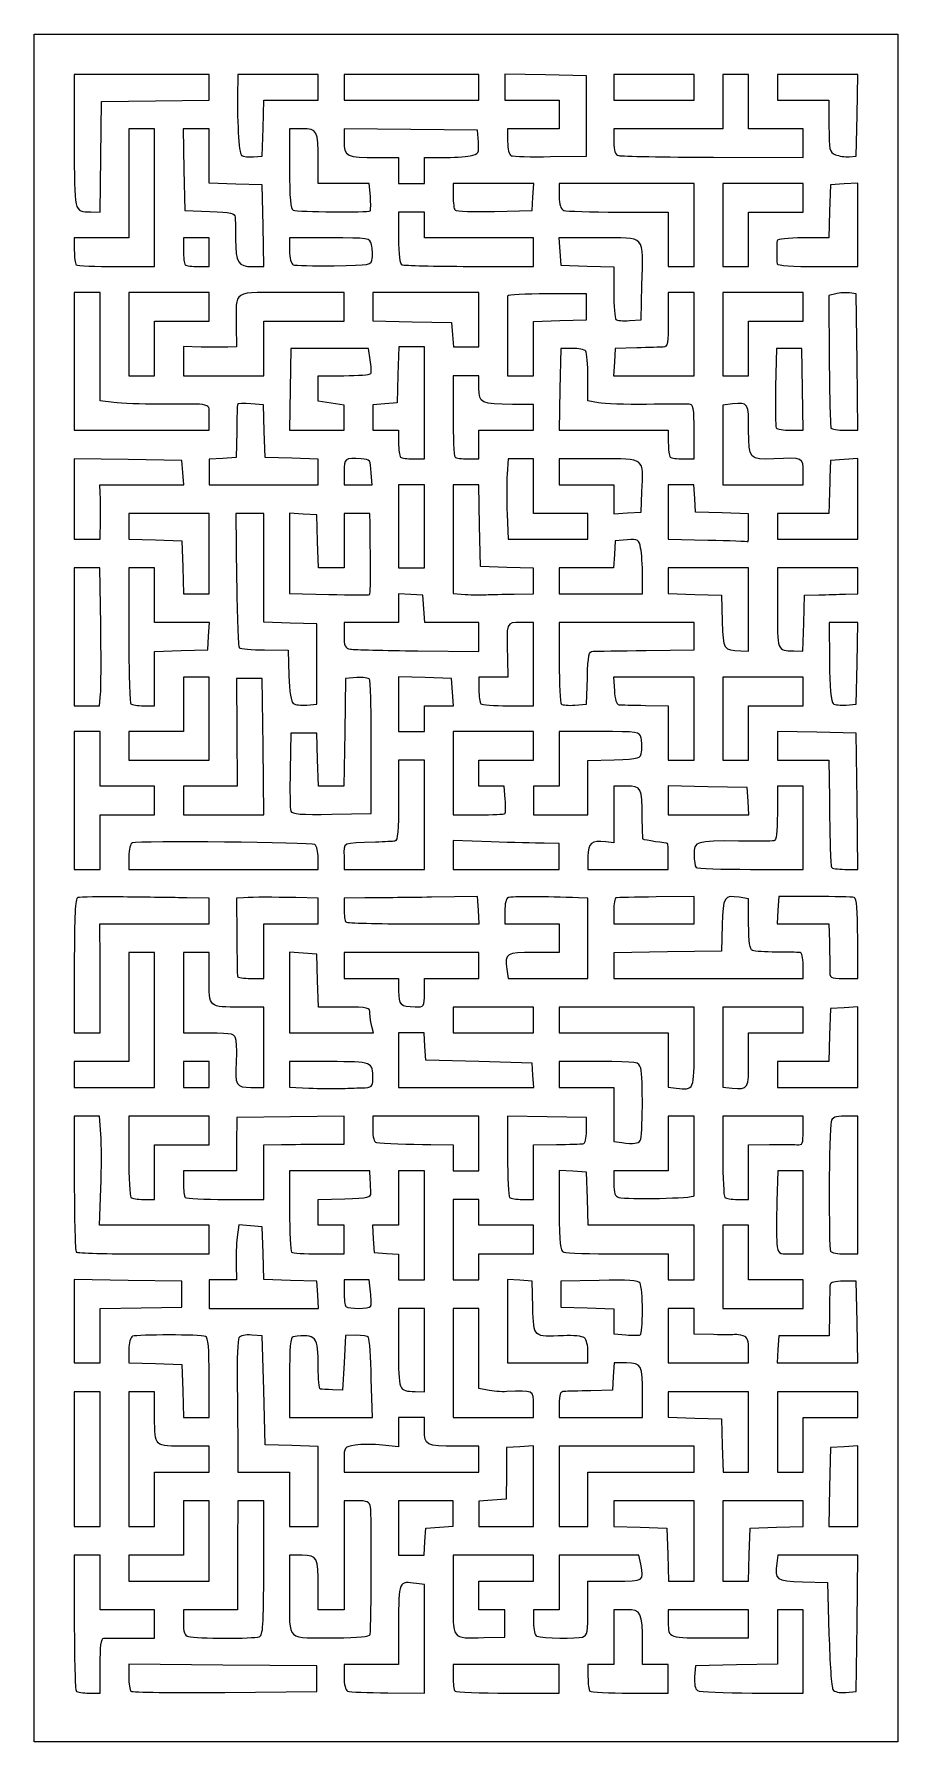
# Model space of a CAD drawing. Extents: x 1 to 81, y 0 to 158.
import ezdxf

# ---------------------------------------------------------------- set-up
doc = ezdxf.new("R2010")
doc.units = 0
doc.layers.get('0').update_dxf_attribs({"linetype": 'CONTINUOUS'})

msp = doc.modelspace()

# ---------------------------------------------------------------- linework, layer by layer
at = {"color": 7}
for points in [[(1.264619, 78.969156), (1.264619, 157.682698), (41.083735, 157.682698), (80.902852, 157.682698), (80.902323, 78.969156), (80.901794, 0.255614), (41.08309, 0.255614), (1.264619, 0.255614)], [(42.275035, 152.787906), (42.275035, 153.978531), (36.057327, 153.978531), (29.839618, 153.978531), (29.839618, 152.787906), (29.839618, 151.597281), (36.057327, 151.597281), (42.275035, 151.597281)], [(62.118785, 152.787906), (62.118785, 153.978531), (58.414618, 153.978531), (54.710452, 153.978531), (54.710452, 152.787906), (54.710452, 151.597281), (58.414618, 151.597281), (62.118785, 151.597281)], [(67.145868, 138.764989), (67.145868, 141.278531), (69.65941, 141.278531), (72.172952, 141.278531), (72.172952, 142.601448), (72.172952, 143.924364), (68.468785, 143.924364), (64.764618, 143.924364), (64.764618, 140.087906), (64.764618, 136.251448), (65.955243, 136.251448), (67.145868, 136.251448)], [(32.246308, 141.392165)], [(32.441235, 137.005963)], [(12.377119, 128.710822), (12.377119, 131.224364), (14.89066, 131.224364), (17.404202, 131.224364), (17.404202, 132.547281), (17.404202, 133.870198), (13.700035, 133.870198), (9.995869, 133.870198), (9.995869, 130.033739), (9.995869, 126.197281), (11.186494, 126.197281), (12.377119, 126.197281)], [(42.275035, 131.356656), (42.275035, 133.870198), (37.380243, 133.870198), (32.485452, 133.870198), (32.485452, 132.554748), (32.485452, 131.239297), (36.123473, 131.165685), (39.761493, 131.092072), (39.842853, 129.967593), (39.924212, 128.843114), (41.099624, 128.843114), (42.275035, 128.843114)], [(67.145868, 128.710822), (67.145868, 131.224364), (69.65941, 131.224364), (72.172952, 131.224364), (72.172952, 132.547281), (72.172952, 133.870198), (68.468785, 133.870198), (64.764618, 133.870198), (64.764618, 130.033739), (64.764618, 126.197281), (65.955243, 126.197281), (67.145868, 126.197281)], [(37.247952, 112.306656), (37.247952, 116.143114), (36.057327, 116.143114), (34.866702, 116.143114), (34.866702, 112.306656), (34.866702, 108.470197), (36.057327, 108.470197), (37.247952, 108.470197)], [(17.404202, 109.793114), (17.404202, 113.497281), (13.700035, 113.497281), (9.995869, 113.497281), (9.995869, 112.316585), (9.995869, 111.135888), (12.443264, 111.059815), (14.89066, 110.983739), (14.966736, 108.536343), (15.042809, 106.088947), (16.223507, 106.088947), (17.404202, 106.088947)], [(67.145868, 112.164434)], [(32.278825, 108.798789)], [(45.516181, 106.06859)], [(17.404202, 94.579572), (17.404202, 98.416031), (16.213577, 98.416031), (15.022952, 98.416031), (15.022952, 95.902489), (15.022952, 93.388947), (12.50941, 93.388947), (9.995869, 93.388947), (9.995869, 92.066031), (9.995869, 90.743114), (13.700035, 90.743114), (17.404202, 90.743114)], [(22.369928, 91.999885), (22.298994, 98.283739), (21.108369, 98.283739), (19.917744, 98.283739), (19.946329, 93.322801), (19.974917, 88.361864), (17.498933, 88.361864), (15.022952, 88.361864), (15.022952, 87.038947), (15.022952, 85.716031), (18.731908, 85.716031), (22.440863, 85.716031)], [(37.247952, 94.579572), (37.247952, 95.770197), (38.585365, 95.770197), (39.922778, 95.770197), (39.842136, 97.026968), (39.761493, 98.283739), (37.314098, 98.359815), (34.866702, 98.435888), (34.866702, 95.912419), (34.866702, 93.388947), (36.057327, 93.388947), (37.247952, 93.388947)], [(67.145868, 93.256656), (67.145868, 95.770197), (69.65941, 95.770197), (72.172952, 95.770197), (72.172952, 97.093114), (72.172952, 98.416031), (68.468785, 98.416031), (64.764618, 98.416031), (64.764618, 94.579572), (64.764618, 90.743114), (65.955243, 90.743114), (67.145868, 90.743114)], [(7.350035, 83.202489), (7.350035, 85.716031), (9.863577, 85.716031), (12.377119, 85.716031), (12.377119, 87.038947), (12.377119, 88.361864), (9.863577, 88.361864), (7.350035, 88.361864), (7.350035, 90.875406), (7.350035, 93.388947), (6.15941, 93.388947), (4.968785, 93.388947), (4.968785, 87.038947), (4.968785, 80.688947), (6.15941, 80.688947), (7.350035, 80.688947)], [(67.094219, 86.972801), (67.013577, 88.229572), (63.375556, 88.303185), (59.737535, 88.376797), (59.737535, 87.046414), (59.737535, 85.716031), (63.456198, 85.716031), (67.174861, 85.716031)], [(44.681725, 85.829664)], [(12.377119, 66.798322), (12.377119, 73.016031), (11.186494, 73.016031), (9.995869, 73.016031), (9.995869, 67.988947), (9.995869, 62.961864), (7.482327, 62.961864), (4.968785, 62.961864), (4.968785, 61.771239), (4.968785, 60.580614), (8.672952, 60.580614), (12.377119, 60.580614)], [(37.247952, 69.311864)], [(47.302118, 66.798322), (47.302118, 67.988947), (43.597952, 67.988947), (39.893785, 67.988947), (39.893785, 66.798322), (39.893785, 65.607697), (43.597952, 65.607697), (47.302118, 65.607697)], [(77.200035, 64.299277), (77.200035, 68.01794), (75.943264, 67.937298), (74.686493, 67.856656), (74.610418, 65.40926), (74.534345, 62.961864), (72.163022, 62.961864), (69.791702, 62.961864), (69.791702, 61.771239), (69.791702, 60.580614), (73.495868, 60.580614), (77.200035, 60.580614)], [(47.251186, 61.705093), (47.169827, 62.829572), (42.275035, 62.961864), (37.380243, 63.094156), (37.299601, 64.350926), (37.218959, 65.607697), (36.04283, 65.607697), (34.866702, 65.607697), (34.866702, 63.094156), (34.866702, 60.580614), (41.099624, 60.580614), (47.332545, 60.580614)], [(62.118785, 64.315639)], [(67.145868, 63.122463)], [(17.404202, 61.771239), (17.404202, 62.961864), (16.213577, 62.961864), (15.022952, 62.961864), (15.022952, 61.771239), (15.022952, 60.580614), (16.213577, 60.580614), (17.404202, 60.580614)], [(31.493264, 60.548298)], [(57.153797, 55.685822)], [(37.247952, 47.880614), (37.247952, 52.907697), (36.057327, 52.907697), (34.866702, 52.907697), (34.866702, 50.394156), (34.866702, 47.880614), (33.66158, 47.880614), (32.456459, 47.880614), (32.537101, 46.623843), (32.617743, 45.367072), (33.742223, 45.285713), (34.866702, 45.204354), (34.866702, 44.028942), (34.866702, 42.853531), (36.057327, 42.853531), (37.247952, 42.853531)], [(62.119716, 50.592593)], [(42.275035, 44.044156), (42.275035, 45.234781), (44.788577, 45.234781), (47.302118, 45.234781), (47.302118, 46.557697), (47.302118, 47.880614), (44.788577, 47.880614), (42.275035, 47.880614), (42.275035, 49.071239), (42.275035, 50.261864), (41.08441, 50.261864), (39.893785, 50.261864), (39.893785, 46.557697), (39.893785, 42.853531), (41.08441, 42.853531), (42.275035, 42.853531)], [(72.172952, 41.530614), (72.172952, 42.853531), (69.65941, 42.853531), (67.145868, 42.853531), (67.145868, 45.367072), (67.145868, 47.880614), (65.955243, 47.880614), (64.764618, 47.880614), (64.764618, 44.044156), (64.764618, 40.207697), (68.468785, 40.207697), (72.172952, 40.207697)], [(7.350035, 37.68689), (7.350035, 40.193169), (11.120348, 40.266578), (14.89066, 40.339989), (14.89066, 41.530614), (14.89066, 42.721239), (9.929723, 42.793224), (4.968785, 42.865207), (4.968785, 39.022912), (4.968785, 35.180614), (6.15941, 35.180614), (7.350035, 35.180614)], [(32.296343, 40.406127)], [(7.350035, 26.317072), (7.350035, 32.534781), (6.15941, 32.534781), (4.968785, 32.534781), (4.968785, 26.317072), (4.968785, 20.099364), (6.15941, 20.099364), (7.350035, 20.099364)], [(67.145868, 28.830614), (67.145868, 32.534781), (63.441702, 32.534781), (59.737535, 32.534781), (59.737535, 31.354085), (59.737535, 30.173388), (62.184931, 30.097315), (64.632327, 30.021239), (64.708402, 27.573843), (64.784475, 25.126447), (65.965173, 25.126447), (67.145868, 25.126447)], [(72.172952, 27.639989), (72.172952, 30.153531), (74.686493, 30.153531), (77.200035, 30.153531), (77.200035, 31.344156), (77.200035, 32.534781), (73.495868, 32.534781), (69.791702, 32.534781), (69.791702, 28.830614), (69.791702, 25.126447), (70.982327, 25.126447), (72.172952, 25.126447)], [(47.302118, 23.818022), (47.302118, 27.536685), (46.062519, 27.456043), (44.822922, 27.3754), (44.805751, 24.99415), (44.788579, 22.6129), (43.531809, 22.532258), (42.275038, 22.451616), (42.275038, 21.275487), (42.275038, 20.099359), (44.788579, 20.099359), (47.302121, 20.099359), (47.302121, 23.818022)], [(52.329202, 22.6129), (52.329202, 25.126442), (57.223993, 25.126442), (62.118785, 25.126442), (62.118785, 26.317067), (62.118785, 27.507692), (55.901077, 27.507692), (49.683368, 27.507692), (49.683368, 23.803525), (49.683368, 20.099359), (51.006285, 20.099359), (52.329202, 20.099359)], [(77.200035, 23.818022), (77.200035, 27.536685), (75.943264, 27.456043), (74.686493, 27.3754), (74.612881, 23.73738), (74.539269, 20.099359), (75.869652, 20.099359), (77.200035, 20.099359)], [(17.404202, 18.776447), (17.404202, 22.480614), (16.213577, 22.480614), (15.022952, 22.480614), (15.022952, 19.967072), (15.022952, 17.453531), (12.50941, 17.453531), (9.995869, 17.453531), (9.995869, 16.262906), (9.995869, 15.072281), (13.700035, 15.072281), (17.404202, 15.072281)], [(37.299601, 18.710301), (37.380243, 19.967072), (38.637014, 20.047715), (39.893785, 20.128357), (39.893785, 21.304485), (39.893785, 22.480614), (37.380243, 22.480614), (34.866702, 22.480614), (34.866702, 19.967072), (34.866702, 17.453531), (36.04283, 17.453531), (37.218959, 17.453531)], [(62.118785, 18.776447), (62.118785, 22.480614), (58.414618, 22.480614), (54.710452, 22.480614), (54.710452, 21.299919), (54.710452, 20.119221), (57.157848, 20.043148), (59.605243, 19.967072), (59.681319, 17.519676), (59.757392, 15.072281), (60.93809, 15.072281), (62.118785, 15.072281)], [(67.202084, 17.519676), (67.27816, 19.967072), (69.725556, 20.043148), (72.172952, 20.119221), (72.172952, 21.299919), (72.172952, 22.480614), (68.468785, 22.480614), (64.764618, 22.480614), (64.764618, 18.776447), (64.764618, 15.072281), (65.945314, 15.072281), (67.126011, 15.072281)], [(22.01277, 9.941224)], [(32.248798, 10.153904)], [(51.824729, 9.920743)]]:
    msp.add_lwpolyline(points, close=True, dxfattribs=at)
for points in [[(7.410469, 146.37176), (7.482327, 151.464989), (12.443264, 151.536973), (17.404202, 151.608957), (17.404202, 152.793744), (17.404202, 153.978531), (11.186494, 153.978531), (4.968785, 153.978531), (4.968785, 147.782871)], [(22.37472, 149.017594), (22.450446, 151.597281), (24.954408, 151.597281), (27.458368, 151.597281), (27.458368, 152.787906), (27.458368, 153.978531), (23.754202, 153.978531), (20.050035, 153.978531), (20.034584, 153.250927)], [(52.19691, 150.142073), (52.19691, 153.846239), (48.426598, 153.91965), (44.656285, 153.99306), (44.656285, 152.795171), (44.656285, 151.597281), (47.169827, 151.597281), (49.683368, 151.597281), (49.683368, 150.274364), (49.683368, 148.951448), (47.302118, 148.951448), (44.920868, 148.951448), (44.920868, 147.782871)], [(72.172952, 147.628531), (72.172952, 148.951448), (69.65941, 148.951448), (67.145868, 148.951448), (67.145868, 151.464989), (67.145868, 153.978531), (65.955243, 153.978531), (64.764618, 153.978531), (64.764618, 151.464989), (64.764618, 148.951448), (59.737535, 148.951448), (54.710452, 148.951448), (54.710452, 147.780223)], [(77.141155, 150.208219), (77.214563, 153.978531), (73.503134, 153.978531), (69.791702, 153.978531), (69.791702, 152.787906), (69.791702, 151.597281), (72.172952, 151.597281), (74.554202, 151.597281), (74.554202, 149.207505)], [(48.889618, 146.388749), (52.19691, 146.437906), (52.19691, 150.142073)], [(76.406285, 146.382686), (77.067743, 146.437906), (77.141155, 150.208219)], [(12.377119, 142.601448), (12.377119, 148.951448), (11.186494, 148.951448), (9.995869, 148.951448), (9.995869, 143.924364), (9.995869, 138.897281), (7.482327, 138.897281), (4.968785, 138.897281), (4.968785, 137.750754)], [(22.372405, 140.02176), (22.298994, 143.792073), (19.851598, 143.868147), (17.404202, 143.944222), (17.404202, 146.447835), (17.404202, 148.951448), (16.206312, 148.951448), (15.008424, 148.951448), (15.081832, 145.181135), (15.155244, 141.410823), (17.470348, 141.334376)], [(21.505252, 146.368977), (22.298994, 146.437906), (22.37472, 149.017594)], [(25.974853, 148.951448), (24.812535, 148.951448), (24.812535, 145.26933)], [(42.222354, 147.730443), (42.142743, 148.819156), (35.991181, 148.890178), (29.839618, 148.961201), (29.839618, 147.796558)], [(63.904723, 146.336306), (72.172952, 146.305614), (72.172952, 147.628531)], [(6.484427, 141.299419), (7.338608, 141.27853), (7.410469, 146.37176)], [(32.263771, 142.715081), (32.167584, 143.924364), (29.812977, 143.924364), (27.458368, 143.924364), (27.458368, 146.019392)], [(32.948473, 146.309227), (34.866702, 146.305616), (34.866702, 145.114991), (34.866702, 143.924366), (36.057327, 143.924366), (37.247952, 143.924366), (37.247952, 145.114989)], [(37.247952, 145.114989), (37.247952, 146.305614), (38.93467, 146.305614)], [(47.250469, 142.667594), (47.331111, 143.924364), (43.612448, 143.924364), (39.893785, 143.924364), (39.893785, 142.777837)], [(62.118785, 140.087906), (62.118785, 143.924364), (55.901077, 143.924364), (49.683368, 143.924364), (49.683368, 142.762047)], [(77.200035, 140.102403), (77.200035, 143.953358), (75.943264, 143.872715), (74.686493, 143.792073), (74.610418, 141.344677), (74.534345, 138.897281), (72.163022, 138.897281)], [(8.849342, 136.251448), (12.377119, 136.251448), (12.377119, 142.601448)], [(43.715517, 141.337355), (47.169827, 141.410823), (47.250469, 142.667594)], [(47.302118, 137.574364), (47.302118, 138.897281), (42.275035, 138.897281), (37.247952, 138.897281), (37.247952, 140.087906), (37.247952, 141.278531), (36.057327, 141.278531), (34.866702, 141.278531), (34.866702, 138.919329)], [(55.128967, 141.278531), (59.737535, 141.278531), (59.737535, 138.764989), (59.737535, 136.251448), (60.92816, 136.251448), (62.118785, 136.251448), (62.118785, 140.087906)], [(17.404202, 137.574364), (17.404202, 138.897281), (16.213577, 138.897281), (15.022952, 138.897281), (15.022952, 137.750754)], [(21.389525, 136.251448), (22.445814, 136.251448), (22.372405, 140.02176)], [(28.511661, 138.897281), (24.812535, 138.897281), (24.812535, 137.728704)], [(53.367998, 138.897281), (49.654375, 138.897281), (49.735018, 137.64051), (49.81566, 136.383739), (52.263056, 136.307664), (54.710452, 136.231591), (54.710452, 133.904366)], [(73.495868, 136.251448), (77.200035, 136.251448), (77.200035, 140.102403)], [(16.389967, 136.251448), (17.404202, 136.251448), (17.404202, 137.574364)], [(41.415139, 136.272337), (47.302118, 136.251448), (47.302118, 137.574364)], [(8.606806, 123.712642), (7.350035, 123.865688), (7.350035, 128.867942), (7.350035, 133.870198), (6.15941, 133.870198), (4.968785, 133.870198), (4.968785, 127.520197), (4.968785, 121.170197), (11.186494, 121.170197), (17.404202, 121.170197), (17.404202, 122.360822)], [(22.431285, 128.710822), (22.431285, 131.224364), (26.135452, 131.224364), (29.839618, 131.224364), (29.839618, 132.547281), (29.839618, 133.870198), (24.975672, 133.870198)], [(56.156061, 131.278061), (57.223993, 131.356656), (57.300617, 134.531656)], [(62.118785, 130.033739), (62.118785, 133.870198), (60.92816, 133.870198), (59.737535, 133.870198), (59.737535, 131.356656)], [(77.138678, 127.454051), (77.067743, 133.737906), (76.44552, 133.825981)], [(47.302118, 128.7009), (47.302118, 131.204515), (49.749514, 131.280588), (52.19691, 131.356664), (52.19691, 132.547289), (52.19691, 133.737914), (48.558889, 133.737914)], [(75.175928, 133.751575), (74.528558, 133.589097), (74.577879, 127.578085)], [(19.906446, 130.76134), (19.917744, 128.843109), (19.123994, 128.82226)], [(44.920868, 129.769164), (44.920868, 126.197289), (46.111493, 126.197289), (47.302118, 126.197289), (47.302118, 128.7009)], [(56.827118, 128.762958), (54.842743, 128.710822), (54.762101, 127.454051), (54.681459, 126.197281), (58.400122, 126.197281), (62.118785, 126.197281), (62.118785, 130.033739)], [(16.676598, 128.840489), (15.022952, 128.879566), (15.022952, 127.538416), (15.022952, 126.197265), (18.727119, 126.197265), (22.431285, 126.197265), (22.431285, 128.710806), (22.431285, 128.710822)], [(32.254029, 127.652489), (32.079599, 128.710822), (28.512214, 128.710822), (24.944827, 128.710822), (24.871416, 124.94051), (24.798007, 121.170197), (27.318811, 121.170197), (29.839618, 121.170197), (29.839618, 122.330782)], [(37.247952, 123.683739), (37.247952, 128.843114), (36.066907, 128.843114), (34.885863, 128.843114), (34.810136, 126.263426), (34.73441, 123.683739), (33.609931, 123.60238), (32.485452, 123.52102), (32.485452, 122.345609), (32.485452, 121.170197), (33.676077, 121.170197), (34.866702, 121.170197), (34.866702, 120.02367)], [(50.873996, 128.716818), (49.815663, 128.710812), (49.742251, 124.940499), (49.668843, 121.170187), (54.703189, 121.170187), (59.737538, 121.170187), (59.737538, 120.02366)], [(72.114071, 124.94051), (72.04066, 128.710822), (70.872011, 128.710822), (69.703365, 128.710822), (69.629843, 125.156203)], [(29.839618, 122.330782), (29.839618, 123.491363), (28.648993, 123.669909), (27.458368, 123.848455), (27.458368, 125.022867), (27.458368, 126.197281), (29.824003, 126.197281)], [(42.275035, 125.037514), (42.275035, 126.197281), (41.08441, 126.197281), (39.893785, 126.197281), (39.893785, 122.537212)], [(53.290235, 123.69464), (52.329202, 123.874922), (52.325154, 126.028289)], [(76.029815, 121.170197), (77.209613, 121.170197), (77.138678, 127.454051)], [(71.005205, 121.170197), (72.18748, 121.170197), (72.114071, 124.94051)], [(27.458368, 117.323809), (27.458368, 118.504507), (25.010973, 118.58058), (22.563577, 118.656656), (22.487845, 121.078173), (22.412114, 123.49969), (21.231074, 123.593619)], [(36.233716, 118.524364), (37.247952, 118.524364), (37.247952, 123.683739)], [(42.275035, 119.847281), (42.275035, 121.170197), (44.788577, 121.170197), (47.302118, 121.170197), (47.302118, 122.360822), (47.302118, 123.551447), (45.383889, 123.555072)], [(65.661738, 123.598286), (64.764618, 123.493554), (64.764618, 119.818333), (64.764618, 116.143114), (68.468785, 116.143114), (72.172952, 116.143114), (72.172952, 117.333739)], [(19.940313, 121.037906), (19.900519, 118.656656), (18.652361, 118.576013), (17.404202, 118.495371), (17.404202, 117.319242), (17.404202, 116.143114), (22.431285, 116.143114), (27.458368, 116.143114), (27.458368, 117.323809)], [(41.2608, 118.524364), (42.275035, 118.524364), (42.275035, 119.847281)], [(61.104552, 118.524353), (62.118788, 118.524353), (62.118788, 121.037895), (62.118785, 121.037906)], [(7.358121, 115.41551), (7.310152, 116.143114), (11.181766, 116.143114), (15.053376, 116.143114), (14.97202, 117.267593), (14.89066, 118.392072), (9.929723, 118.464057), (4.968785, 118.53604), (4.968785, 114.826037), (4.968785, 111.116031), (6.15941, 111.116031), (7.350035, 111.116031), (7.378071, 112.901968)], [(52.329202, 112.306656), (52.329202, 113.497281), (49.81566, 113.497281), (47.302118, 113.497281), (47.302118, 116.010822), (47.302118, 118.524364), (46.135981, 118.524364), (44.969843, 118.524364), (44.87921, 117.130833)], [(53.382495, 118.524364), (49.683368, 118.524364), (49.683368, 117.333739), (49.683368, 116.143114), (52.19691, 116.143114), (54.710452, 116.143114), (54.710452, 114.805701), (54.710452, 113.468288), (55.967223, 113.54893), (57.223993, 113.629572), (57.303609, 115.476121)], [(77.200035, 114.834694), (77.200035, 118.553357), (75.943264, 118.472715), (74.686493, 118.392072), (74.637815, 116.804572)], [(29.839618, 117.333739), (29.839618, 116.143114), (31.129727, 116.143114), (32.419835, 116.143114), (32.346836, 117.219061)], [(45.516181, 106.068582), (47.302118, 106.088955), (47.302118, 107.26965), (47.302118, 108.450348), (44.854723, 108.526421), (42.407327, 108.602497), (42.333915, 112.372809), (42.260507, 116.143122), (41.077145, 116.143122), (39.893785, 116.143122), (39.893785, 111.131252), (39.893785, 106.119382), (41.018264, 106.038023)], [(67.145868, 112.164434), (67.145868, 113.477424), (64.698473, 113.553497), (62.251077, 113.629572), (62.170434, 114.886343), (62.089792, 116.143114), (60.913664, 116.143114), (59.737535, 116.143114), (59.737535, 113.637039), (59.737535, 111.130964), (63.375556, 111.049242)], [(27.326077, 99.606656), (27.326077, 103.310822), (24.878681, 103.386898), (22.431285, 103.462971), (22.431285, 108.480127), (22.431285, 113.497281), (21.150104, 113.497281), (19.86892, 113.497281), (19.933103, 107.394142)], [(32.236868, 112.505093), (32.22086, 113.497281), (31.030235, 113.497281), (29.83961, 113.497281), (29.83961, 110.983739), (29.83961, 108.470197), (28.658915, 108.470197), (27.478217, 108.470197), (27.402144, 110.917593), (27.326069, 113.364989), (26.069298, 113.445631), (24.812527, 113.526274), (24.812527, 109.815077), (24.812527, 106.10388), (28.450548, 106.030268)], [(44.874156, 113.426666), (44.959744, 111.116031), (48.644469, 111.116031), (52.329196, 111.116031), (52.329196, 112.306656), (52.329202, 112.306656)], [(74.571669, 114.357176), (74.554207, 113.497281), (72.172957, 113.497281), (69.791707, 113.497281), (69.791707, 112.306656), (69.791707, 111.116031), (73.495874, 111.116031), (77.20004, 111.116031), (77.200035, 114.834694)], [(55.931456, 111.063349), (54.842743, 110.983739), (54.762101, 109.726968), (54.681459, 108.470197), (52.182414, 108.470197), (49.683368, 108.470197), (49.683368, 107.279572), (49.683368, 106.088947), (53.519827, 106.088947), (57.356285, 106.088947), (57.356285, 107.775666)], [(7.405336, 103.244676), (7.328358, 108.470197), (6.14857, 108.470197), (4.968785, 108.470197), (4.968785, 102.120197), (4.968785, 95.770197), (6.132769, 95.770197), (7.296751, 95.770197), (7.38954, 96.894676)], [(12.377119, 98.273809), (12.377119, 100.777424), (14.824514, 100.853497), (17.27191, 100.929572), (17.352553, 102.186343), (17.433195, 103.443114), (14.905157, 103.443114), (12.377119, 103.443114), (12.377119, 105.956656), (12.377119, 108.470197), (11.186494, 108.470197), (9.995869, 108.470197), (9.995869, 102.296587)], [(67.145868, 104.633739), (67.145868, 108.470197), (63.441702, 108.470197), (59.737535, 108.470197), (59.737535, 107.289502), (59.737535, 106.108804), (62.184931, 106.032731), (64.632327, 105.956656), (64.70817, 103.526794)], [(76.075556, 106.05956), (77.200035, 106.088947), (77.200035, 107.279572), (77.200035, 108.470197), (73.495868, 108.470197), (69.791702, 108.470197), (69.791702, 104.788078)], [(42.275035, 102.113437), (42.275035, 103.443114), (39.77599, 103.443114), (37.276945, 103.443114), (37.196302, 104.699885), (37.11566, 105.956656), (35.991181, 106.019801), (34.866702, 106.082947), (34.866702, 104.76303), (34.866702, 103.443114), (32.35316, 103.443114), (29.839618, 103.443114), (29.839618, 102.270891)], [(72.229517, 103.376968), (72.305243, 105.956656), (73.62816, 105.993414)], [(66.418264, 100.827972), (67.145868, 100.797281), (67.145868, 104.633739)], [(47.302118, 99.606656), (47.302118, 103.443114), (46.111493, 103.443114)], [(57.687014, 100.865294), (62.118785, 100.923), (62.118785, 102.183057), (62.118785, 103.443114), (55.901077, 103.443114), (49.683368, 103.443114), (49.683368, 99.783045)], [(71.303475, 100.818169), (72.153791, 100.797294), (72.229517, 103.376981), (72.229517, 103.376968)], [(77.141155, 99.672801), (77.214563, 103.443114), (75.889099, 103.443114), (74.563634, 103.443114), (74.601888, 99.805093)], [(22.519497, 100.912684), (24.680244, 100.895804), (24.757528, 98.540173)], [(36.652639, 100.835201), (42.275035, 100.783758), (42.275035, 102.113437)], [(26.400035, 95.833446), (27.326077, 95.9025), (27.326077, 99.606666), (27.326077, 99.606656)], [(44.904075, 100.069676), (44.945475, 98.416031), (43.610255, 98.416031), (42.275035, 98.416031), (42.275035, 97.269504)], [(44.964966, 95.770197), (47.302118, 95.770197), (47.302118, 99.606656)], [(76.141702, 95.833435), (77.067743, 95.902489), (77.141155, 99.672801)], [(11.362883, 95.770197), (12.377119, 95.770197), (12.377119, 98.273809)], [(31.003311, 98.368194), (29.97191, 98.283739), (29.899925, 93.322801), (29.827942, 88.361864), (28.653084, 88.361864), (27.478225, 88.361864), (27.402152, 90.80926), (27.326077, 93.256656), (26.135452, 93.256656), (24.944827, 93.256656), (24.870386, 89.831066)], [(51.128978, 95.823894), (52.19691, 95.902489), (52.272986, 98.349885)], [(62.118785, 94.579572), (62.118785, 98.416031), (58.400122, 98.416031), (54.681459, 98.416031), (54.762101, 97.15926)], [(57.620868, 95.80327), (59.737535, 95.770197), (59.737535, 93.256656), (59.737535, 90.743114), (60.92816, 90.743114), (62.118785, 90.743114), (62.118785, 94.579572)], [(44.699187, 87.152581), (44.603001, 88.361864), (43.439019, 88.361864), (42.275035, 88.361864), (42.275035, 89.552489), (42.275035, 90.743114), (44.788577, 90.743114), (47.302118, 90.743114), (47.302118, 92.066031), (47.302118, 93.388947), (43.597952, 93.388947), (39.893785, 93.388947), (39.893785, 89.552489), (39.893785, 85.716031), (42.230937, 85.716031)], [(53.382495, 93.388947), (49.683368, 93.388947), (49.683368, 90.875406), (49.683368, 88.361864), (48.492743, 88.361864), (47.302118, 88.361864), (47.302118, 87.038947), (47.302118, 85.716031), (49.81566, 85.716031), (52.329202, 85.716031), (52.329202, 88.219642)], [(77.138678, 86.972801), (77.067743, 93.256656), (73.429723, 93.330268), (69.791702, 93.40388), (69.791702, 92.073497), (69.791702, 90.743114), (72.172952, 90.743114), (74.554202, 90.743114), (74.587267, 87.237385)], [(28.709715, 85.774676), (32.35316, 85.848322), (32.35316, 91.892654)], [(37.247952, 85.716031), (37.247952, 90.743114), (36.057327, 90.743114), (34.866702, 90.743114), (34.866702, 87.038947)], [(52.329202, 88.219642), (52.329202, 90.723257), (54.750827, 90.79933)], [(55.883246, 88.361864), (54.710452, 88.361864), (54.710452, 85.752413), (54.710452, 83.142966), (53.982848, 83.229003)], [(72.172952, 84.525406), (72.172952, 88.361864), (70.982327, 88.361864), (69.791702, 88.361864), (69.791702, 85.848322)], [(76.014199, 80.688947), (77.209613, 80.688947), (77.138678, 86.972801)], [(29.839618, 81.879572), (29.839618, 80.688947), (33.543785, 80.688947), (37.247952, 80.688947), (37.247952, 85.716031)], [(67.322258, 80.688945), (72.172952, 80.688947), (72.172952, 84.525406)], [(43.399514, 83.222547), (39.893785, 83.334572), (39.893785, 82.011761), (39.893785, 80.688947), (44.788577, 80.688947), (49.683368, 80.688947), (49.683368, 81.879572)], [(49.683368, 81.879572), (49.683368, 83.070197), (48.294306, 83.090359)], [(52.329202, 81.861742), (52.329202, 80.688947), (56.033368, 80.688947), (59.737535, 80.688947), (59.737535, 81.879572)], [(9.995869, 81.851265), (9.995869, 80.688947), (18.727119, 80.688947), (27.458368, 80.688947), (27.458368, 81.731665)], [(7.350871, 72.288426), (7.324, 75.661864), (12.364101, 75.661864), (17.404202, 75.661864), (17.404202, 76.852489), (17.404202, 78.043114), (15.353681, 78.068196)], [(20.579202, 78.073877), (19.917744, 78.043032), (19.94848, 74.537337)], [(22.431285, 73.148322), (22.431285, 75.661864), (24.944827, 75.661864), (27.458368, 75.661864), (27.458368, 76.852489), (27.458368, 78.043114), (25.407848, 78.082608)], [(31.757848, 78.052216), (29.839618, 78.043114), (29.839618, 77.028879)], [(42.223386, 76.918635), (42.142743, 78.175406), (37.90941, 78.118361)], [(52.329202, 74.338947), (52.329202, 78.043114), (51.469306, 78.071816)], [(62.118785, 76.93025), (62.118785, 78.198633), (58.613056, 78.147542)], [(67.145868, 75.660142), (67.145868, 77.983054), (66.285973, 78.110403)], [(73.231285, 78.183232), (69.923993, 78.1754), (69.843351, 76.918629), (69.762709, 75.661859), (72.158455, 75.661859), (74.554202, 75.661859), (74.591288, 74.008213)], [(36.248213, 75.661864), (42.304028, 75.661864), (42.223386, 76.918635)], [(44.656285, 76.824194), (44.656285, 75.661877), (47.169827, 75.661877), (49.683368, 75.661877), (49.683368, 74.338961), (49.683368, 73.016044), (47.330426, 73.016044)], [(54.710452, 76.852492), (54.710452, 75.661867), (58.414618, 75.661867), (62.118785, 75.661867), (62.118785, 76.93025)], [(64.708074, 75.571096), (64.632327, 73.148322), (59.671389, 73.076337), (54.710452, 73.004355), (54.710452, 71.819566), (54.710452, 70.634781), (63.441702, 70.634781), (72.172952, 70.634781), (72.172952, 71.825406)], [(44.85358, 71.49469), (44.980929, 70.634794), (48.655065, 70.634794), (52.329202, 70.634794), (52.329202, 74.338961), (52.329202, 74.338947)], [(75.908723, 70.634775), (77.200035, 70.634781), (77.200035, 74.31064)], [(17.404202, 70.663088), (17.404202, 73.016031), (16.213577, 73.016031), (15.022952, 73.016031), (15.022952, 69.311864), (15.022952, 65.607697), (17.373357, 65.607697)], [(21.24066, 70.634781), (22.431285, 70.634781), (22.431285, 73.148322)], [(29.849548, 67.988947), (27.478225, 67.988947), (27.402152, 70.436343), (27.326077, 72.883739), (26.069306, 72.964381), (24.812535, 73.045024), (24.812535, 69.32636), (24.812535, 65.607697), (28.679852, 65.607697), (32.547168, 65.607697), (32.387633, 66.20301)], [(37.247952, 69.311864), (37.247952, 70.634781), (39.761493, 70.634781), (42.275035, 70.634781), (42.275035, 71.825406), (42.275035, 73.016031), (36.057327, 73.016031), (29.839618, 73.016031), (29.839618, 71.825406), (29.839618, 70.634781), (32.35316, 70.634781), (34.866702, 70.634781), (34.866702, 69.466203)], [(4.968785, 71.797106), (4.968785, 65.607697), (6.15941, 65.607697), (7.350035, 65.607697), (7.363899, 67.261343), (7.363889, 67.261343)], [(22.431285, 64.284781), (22.431285, 67.988947), (20.336259, 67.988947)], [(62.118785, 64.315639), (62.118785, 67.988947), (55.901077, 67.988947), (49.683368, 67.988947), (49.683368, 66.798322), (49.683368, 65.607697), (54.710452, 65.607697), (59.737535, 65.607697), (59.737535, 63.111729), (59.737535, 60.615761), (60.465139, 60.527292)], [(67.145868, 63.122463), (67.145868, 65.607697), (69.65941, 65.607697), (72.172952, 65.607697), (72.172952, 66.798322), (72.172952, 67.988947), (68.468785, 67.988947), (64.764618, 67.988947), (64.764618, 64.301545), (64.764618, 60.614142), (65.624514, 60.526075)], [(21.258491, 60.580614), (22.431285, 60.580614), (22.431285, 64.284781)], [(28.488394, 62.961864), (24.812535, 62.961864), (24.812535, 61.783328), (24.812535, 60.604792), (26.598473, 60.526557)], [(53.356677, 62.961864), (49.683368, 62.961864), (49.683368, 61.771239), (49.683368, 60.580614), (52.19691, 60.580614), (54.710452, 60.580614), (54.710452, 58.084646), (54.710452, 55.588678), (55.438056, 55.499029)], [(7.412609, 56.281135), (7.286435, 57.934781), (6.12761, 57.934781), (4.968785, 57.934781), (4.968785, 51.76117)], [(12.377119, 52.775406), (12.377119, 55.288947), (14.89066, 55.288947), (17.404202, 55.288947), (17.404202, 56.611864), (17.404202, 57.934781), (13.700035, 57.934781), (9.995869, 57.934781), (9.995869, 54.274712)], [(27.789098, 55.357294), (29.839618, 55.363565), (29.839618, 56.655004), (29.839618, 57.946446), (24.891852, 57.874464), (19.944088, 57.802489), (19.930912, 55.355093), (19.917736, 52.9077), (17.47034, 52.907697), (15.022952, 52.907697), (15.022952, 51.76117)], [(42.275035, 55.421239), (42.275035, 57.934781), (37.380243, 57.934781), (32.485452, 57.934781), (32.485452, 56.744156)], [(52.19691, 56.611864), (52.19691, 57.802489), (48.558889, 57.876101), (44.920868, 57.949714), (44.920868, 54.282179)], [(62.118854, 54.362906), (62.118854, 57.934781), (60.928229, 57.934781), (59.737604, 57.934781), (59.737604, 55.421239), (59.737604, 52.907697), (57.224062, 52.907697), (54.710521, 52.907697), (54.710521, 51.736472)], [(72.172952, 56.592917), (72.172952, 57.934781), (68.468785, 57.934781), (64.764618, 57.934781), (64.764618, 54.274712)], [(77.200035, 51.584781), (77.200035, 57.934781), (76.040268, 57.934781)], [(22.431285, 52.775406), (22.431285, 55.288947), (24.084931, 55.31998)], [(37.843264, 55.313749), (39.893785, 55.288958), (39.893785, 54.098333), (39.893785, 52.907708), (41.08441, 52.907708), (42.275035, 52.907708), (42.275035, 55.421239)], [(47.302118, 52.775406), (47.302118, 55.288947), (49.418785, 55.32202)], [(67.145868, 52.775406), (67.145868, 55.288947), (69.064098, 55.318234)], [(11.362883, 50.261864), (12.377119, 50.261864), (12.377119, 52.775406)], [(18.903508, 50.261864), (22.431285, 50.261864), (22.431285, 52.775406)], [(32.253941, 52.113947), (32.220868, 52.907697), (28.516702, 52.907697), (24.812535, 52.907697), (24.812535, 49.247629)], [(46.287883, 50.261864), (47.302118, 50.261864), (47.302118, 52.775406)], [(62.118785, 45.367072), (62.118785, 47.880614), (57.233923, 47.880614), (52.349059, 47.880614), (52.272986, 50.32801), (52.19691, 52.775406), (50.940139, 52.856048), (49.683368, 52.93669), (49.683368, 49.246335)], [(66.131633, 50.261864), (67.145868, 50.261864), (67.145868, 52.775406)], [(72.172952, 49.071239), (72.172952, 52.907697), (71.006409, 52.907697), (69.839869, 52.907697), (69.749638, 50.063426)], [(17.404202, 46.557697), (17.404202, 47.880614), (12.353872, 47.880614), (7.303545, 47.880614), (7.421155, 51.254051)], [(76.025026, 45.234781), (77.200035, 45.234781), (77.200035, 51.584781)], [(29.839618, 46.557697), (29.839618, 47.880614), (28.648993, 47.880614), (27.458368, 47.880614), (27.458368, 49.061309), (27.458368, 50.242007), (29.905764, 50.31808)], [(71.010113, 45.234781), (72.172946, 45.234781), (72.172946, 49.071239), (72.172952, 49.071239)], [(27.406719, 41.464468), (27.326077, 42.721239), (24.888481, 42.797185), (22.450883, 42.873128), (22.37494, 45.310727), (22.298994, 47.748322), (21.21231, 47.827835), (20.125627, 47.907347), (19.983834, 46.769502)], [(11.362883, 45.234781), (17.404202, 45.234781), (17.404202, 46.557697)], [(27.502466, 45.234781), (29.839618, 45.234781), (29.839618, 46.557697)], [(19.886925, 44.242593), (19.931809, 42.853531), (18.668005, 42.853531), (17.404202, 42.853531), (17.404202, 41.530614), (17.404202, 40.207697), (22.445782, 40.207697), (27.487361, 40.207697), (27.406719, 41.464468)], [(55.128967, 45.234781), (59.737535, 45.234781), (59.737535, 44.044156), (59.737535, 42.853531), (60.92816, 42.853531), (62.118785, 42.853531), (62.118785, 45.367072)], [(32.284167, 41.729051), (32.165293, 42.853531), (31.002457, 42.853531), (29.839624, 42.853531), (29.839624, 41.707004)], [(47.245553, 40.300122), (47.169827, 42.721239), (46.045348, 42.802598), (44.920868, 42.883958), (44.920868, 39.032286), (44.920868, 35.180614), (48.625035, 35.180614), (52.329202, 35.180614), (52.329202, 36.206552)], [(53.366977, 42.795383), (49.81566, 42.721239), (49.81566, 41.530614), (49.81566, 40.339989), (52.263056, 40.263913), (54.710452, 40.18784), (54.710452, 39.022356), (54.710452, 37.856874), (55.834931, 37.773636)], [(77.141155, 38.950926), (77.067743, 42.721239), (75.877118, 42.721239)], [(37.247952, 36.371239), (37.247952, 40.207697), (36.057327, 40.207697), (34.866702, 40.207697), (34.866702, 36.525578)], [(43.066078, 32.667668), (42.275035, 32.841409), (42.275035, 36.524554), (42.275035, 40.207697), (41.08441, 40.207697), (39.893785, 40.207697), (39.893785, 35.180614), (39.893785, 30.153531), (43.597952, 30.153531), (47.302118, 30.153531), (47.302118, 31.344156)], [(57.352234, 40.025002), (57.352234, 40.024875)], [(63.904723, 37.795121), (62.118785, 37.826447), (62.118785, 39.017072), (62.118785, 40.207697), (60.92816, 40.207697), (59.737535, 40.207697), (59.737535, 37.694156), (59.737535, 35.180614), (63.441702, 35.180614), (67.145868, 35.180614), (67.145868, 36.353409)], [(74.587513, 39.876968), (74.554678, 37.694156), (72.239336, 37.694156), (69.923993, 37.694156), (69.843351, 36.437385), (69.762709, 35.180614), (73.488637, 35.180614), (77.214563, 35.180614), (77.141155, 38.950926)], [(9.995869, 36.352861), (9.995869, 35.200471), (12.443264, 35.124398), (14.89066, 35.048322), (14.966736, 32.600926), (15.042809, 30.153531), (16.223507, 30.153531), (17.404202, 30.153531), (17.404202, 33.82939)], [(27.458368, 23.793601), (27.458368, 27.48784), (25.010973, 27.563913), (22.563577, 27.639989), (22.431285, 32.66195), (22.298994, 37.683911), (21.324385, 37.758359)], [(30.969614, 37.738799), (29.97191, 37.719537), (29.839618, 35.193309), (29.707327, 32.66708), (28.781285, 32.705164)], [(36.388056, 32.555669), (37.247952, 32.534767), (37.247952, 36.371239)], [(55.887265, 35.180614), (54.739445, 35.180614), (54.658802, 33.923843), (54.57816, 32.667072), (52.593785, 32.624908)], [(24.812535, 33.857705), (24.812535, 30.153539), (28.634478, 30.153539), (32.456424, 30.153539), (32.351247, 33.730282)], [(12.377119, 30.181838), (12.377119, 32.534781), (11.186494, 32.534781), (9.995869, 32.534781), (9.995869, 26.317072), (9.995869, 20.099364), (11.186494, 20.099364), (12.377119, 20.099364), (12.377119, 22.612906)], [(49.683368, 31.344156), (49.683368, 30.153531), (53.519827, 30.153531), (57.356285, 30.153531), (57.356285, 32.248557)], [(37.247952, 28.991213), (37.247952, 30.153531), (36.057327, 30.153531), (34.866702, 30.153531), (34.866702, 28.799864), (34.866702, 27.446198), (33.383646, 27.607911)], [(12.377119, 22.612906), (12.377119, 25.126447), (14.89066, 25.126447), (17.404202, 25.126447), (17.404202, 26.317072), (17.404202, 27.507697), (15.309176, 27.507697)], [(20.040161, 27.441551), (20.050035, 25.126447), (22.431285, 25.126447), (24.812535, 25.126447), (24.812535, 22.612906), (24.812535, 20.099364), (26.135452, 20.099364), (27.458368, 20.099364), (27.458368, 23.793601)], [(42.275035, 26.317072), (42.275035, 27.507697), (40.180009, 27.507697)], [(29.839618, 26.283251), (29.839618, 25.126442), (36.057327, 25.126442), (42.275035, 25.126442), (42.275035, 26.317067), (42.275035, 26.317072)], [(22.431285, 16.291213), (22.431285, 22.480614), (21.24066, 22.480614), (20.050035, 22.480614), (20.033658, 20.95926)], [(31.00156, 22.480614), (29.839618, 22.480614), (29.839618, 17.453531), (29.839618, 12.426447), (28.648993, 12.426447), (27.458368, 12.426447), (27.458368, 14.521474)], [(10.194306, 9.827165), (12.377119, 9.818645), (12.377119, 11.122549), (12.377119, 12.426455), (9.863577, 12.426455), (7.350035, 12.426455), (7.350035, 14.939997), (7.350035, 17.453539), (6.15941, 17.453539), (4.968785, 17.453539), (4.968785, 11.279928)], [(25.974853, 17.453531), (24.812535, 17.453531), (24.812535, 13.767766)], [(44.656285, 11.160498), (44.656285, 12.426447), (43.46566, 12.426447), (42.275035, 12.426447), (42.275035, 13.749364), (42.275035, 15.072281), (44.788577, 15.072281), (47.302118, 15.072281), (47.302118, 16.262906), (47.302118, 17.453531), (43.597952, 17.453531), (39.893785, 17.453531), (39.893785, 13.768763)], [(57.19092, 16.626708), (57.025556, 17.453531), (53.354462, 17.453531), (49.683368, 17.453531), (49.683368, 14.939989), (49.683368, 12.426447), (48.492743, 12.426447), (47.302118, 12.426447), (47.302118, 11.25787)], [(77.138678, 11.169676), (77.209613, 17.453531), (73.530688, 17.453531), (69.851762, 17.453531), (69.74844, 16.725926)], [(20.012359, 15.932176), (20.007435, 12.426447), (17.515192, 12.426447), (15.022952, 12.426447), (15.022952, 11.255222)], [(37.247952, 9.750584), (37.247952, 14.747637), (36.520348, 14.850959)], [(52.329202, 12.576569), (52.329202, 15.072281), (54.842743, 15.072281)], [(72.124271, 15.016181), (74.42191, 14.939989), (74.554202, 10.177489)], [(34.866702, 11.084131), (34.866702, 7.399364), (32.35316, 7.399364), (29.839618, 7.399364), (29.839618, 6.230787)], [(42.738056, 9.863175), (44.656285, 9.894549), (44.656285, 11.160498)], [(55.870218, 12.426447), (54.710452, 12.426447), (54.710452, 9.912906), (54.710452, 7.399364), (53.519827, 7.399364), (52.329202, 7.399364), (52.329202, 6.252837)], [(67.145868, 11.131756), (67.145868, 12.426447), (63.441702, 12.426447), (59.737535, 12.426447), (59.737535, 11.255222)], [(72.172952, 8.589989), (72.172952, 12.426447), (70.982327, 12.426447), (69.791702, 12.426447), (69.791702, 9.920171), (69.791702, 7.413892), (66.021389, 7.340484), (62.251077, 7.267072), (62.166622, 6.235671)], [(63.904723, 9.833912), (67.145868, 9.83706), (67.145868, 11.131751), (67.145868, 11.131756)], [(76.100136, 4.805169), (77.067743, 4.885822), (77.138678, 11.169676)], [(33.874514, 4.774419), (37.247952, 4.753544), (37.247952, 9.750584)], [(59.737535, 6.076447), (59.737535, 7.399364), (58.54691, 7.399364), (57.356285, 7.399364), (57.35266, 9.317593)], [(67.476598, 4.757581), (72.172952, 4.753533), (72.172952, 8.589989)], [(6.3358, 4.753531), (7.350035, 4.753531), (7.350035, 7.267072)], [(27.326077, 6.076447), (27.326077, 7.267072), (18.660973, 7.336832), (9.995869, 7.406595), (9.995869, 6.256451)], [(49.683368, 6.076447), (49.683368, 7.399364), (44.788577, 7.399364), (39.893785, 7.399364), (39.893785, 6.252837)], [(18.840964, 4.816073), (27.326077, 4.885822), (27.326077, 6.076447)], [(44.964966, 4.753531), (49.683368, 4.753531), (49.683368, 6.076447)], [(56.209758, 4.753531), (59.737535, 4.753531), (59.737535, 6.076447)]]:
    msp.add_lwpolyline(points, dxfattribs=at)
for points in [[(20.034584, 153.250927), (19.959212, 149.703677), (20.120851, 146.688373), (20.396073, 146.507426)], [(27.458368, 146.019392), (27.458368, 148.811616), (27.387619, 148.951448), (25.974853, 148.951448)], [(74.554202, 149.207505), (74.554202, 146.97824), (74.594186, 146.801265), (75.149514, 146.572597)], [(4.968785, 147.782871), (4.968785, 141.078687), (4.908175, 141.337965), (6.484427, 141.299419)], [(20.396073, 146.507426), (20.569561, 146.393369), (21.068689, 146.331066), (21.505252, 146.368977)], [(29.839618, 147.796558), (29.839618, 146.411835), (30.042652, 146.3147), (32.948473, 146.309227)], [(38.93467, 146.305614), (39.862366, 146.305614), (40.999518, 146.38124), (41.461677, 146.473672)], [(41.461677, 146.473672), (42.259914, 146.633319), (42.297982, 146.696213), (42.222354, 147.730443)], [(44.920868, 147.782871), (44.920868, 147.097654), (45.057669, 146.557482), (45.251598, 146.476943)], [(45.251598, 146.476943), (45.433499, 146.401399), (47.070608, 146.361712), (48.889618, 146.388749)], [(54.710452, 147.780223), (54.710452, 146.887255), (54.820455, 146.580252), (55.173473, 146.487999)], [(55.173473, 146.487999), (55.428134, 146.421449), (59.357197, 146.353187), (63.904723, 146.336306)], [(75.149514, 146.572597), (75.476936, 146.437775), (76.042483, 146.352315), (76.406285, 146.382686)], [(24.812535, 145.26933), (24.812535, 142.571199), (24.900917, 141.551549), (25.143264, 141.45376)], [(32.246308, 141.392165), (32.308805, 141.454663), (32.316661, 142.049976), (32.263771, 142.715081)], [(39.893785, 142.777837), (39.893785, 142.147246), (39.976454, 141.548639), (40.077496, 141.447599)], [(49.683368, 142.762047), (49.683368, 141.946241), (49.808135, 141.551851), (50.101884, 141.43913)], [(17.470348, 141.334376), (19.43947, 141.269354), (19.788466, 141.190272), (19.805613, 140.805209)], [(19.805613, 140.805209), (19.816699, 140.556213), (19.831225, 139.638114), (19.837879, 138.764989)], [(25.143264, 141.45376), (25.548442, 141.290267), (32.087704, 141.233561), (32.246308, 141.392165)], [(40.077496, 141.447599), (40.178535, 141.346558), (41.815644, 141.296949), (43.715517, 141.337355)], [(50.101884, 141.43913), (50.332066, 141.350801), (52.594253, 141.278531), (55.128967, 141.278531)], [(19.837879, 138.764989), (19.854204, 136.625389), (20.085032, 136.251448), (21.389525, 136.251448)], [(32.370048, 138.262734), (32.21147, 138.894556), (32.1949, 138.897281), (28.511661, 138.897281)], [(34.866702, 138.919329), (34.866702, 137.279531), (34.967553, 136.519434), (35.197431, 136.426676)], [(57.300617, 134.531656), (57.415401, 139.287843), (57.767225, 138.897281), (53.367998, 138.897281)], [(69.767648, 138.632698), (69.754419, 138.487177), (69.743598, 138.010927), (69.743598, 137.574364)], [(72.163022, 138.897281), (70.774565, 138.897281), (69.781732, 138.787617), (69.767648, 138.632698)], [(4.968785, 137.750754), (4.968785, 137.120162), (5.04816, 136.52485), (5.145175, 136.427838)], [(15.022952, 137.750754), (15.022952, 137.120162), (15.102327, 136.52485), (15.199342, 136.427838)], [(24.812535, 137.728704), (24.812535, 137.043433), (24.94932, 136.503363), (25.143264, 136.422877)], [(28.913577, 136.334683), (32.306959, 136.383081), (32.354343, 136.392098), (32.441235, 137.005963)], [(32.441235, 137.005963), (32.489674, 137.348188), (32.457639, 137.913735), (32.370048, 138.262734)], [(69.743598, 137.574364), (69.743598, 137.137802), (69.754419, 136.661552), (69.767648, 136.516031)], [(5.145175, 136.427838), (5.242187, 136.330823), (6.909062, 136.251448), (8.849342, 136.251448)], [(15.199342, 136.427838), (15.296354, 136.330823), (15.832135, 136.251448), (16.389967, 136.251448)], [(25.143264, 136.422877), (25.325166, 136.347388), (27.021806, 136.307701), (28.913577, 136.334683)], [(35.197431, 136.426676), (35.379332, 136.353278), (38.177301, 136.283825), (41.415139, 136.272337)], [(69.767648, 136.516031), (69.782439, 136.353386), (71.218848, 136.251448), (73.495868, 136.251448)], [(24.975672, 133.870198), (19.366368, 133.870198), (19.886261, 134.189037), (19.906446, 130.76134)], [(54.710452, 133.904366), (54.710452, 132.624394), (54.795428, 131.492165), (54.89929, 131.388302)], [(76.44552, 133.825981), (76.103297, 133.874421), (75.53198, 133.84093), (75.175928, 133.751575)], [(48.558889, 133.737914), (46.557978, 133.737914), (44.920868, 133.648617), (44.920868, 133.539477)], [(44.920868, 133.539477), (44.920868, 133.430336), (44.920868, 131.733695), (44.920868, 129.769164)], [(54.89929, 131.388302), (55.003152, 131.284443), (55.568699, 131.234834), (56.156061, 131.278061)], [(59.737535, 131.356656), (59.737535, 129.144533), (59.68201, 128.841434), (59.274514, 128.829104)], [(19.123994, 128.82226), (18.687431, 128.810803), (17.586103, 128.819005), (16.676598, 128.840489)], [(32.309046, 126.395718), (32.374721, 126.504859), (32.349964, 127.070406), (32.254029, 127.652489)], [(52.126716, 128.452234), (52.019803, 128.601052), (51.456079, 128.720114), (50.873996, 128.716818)], [(52.325154, 126.028289), (52.323037, 127.21264), (52.233629, 128.303417), (52.126716, 128.452234)], [(59.274514, 128.829104), (59.019853, 128.821405), (57.918525, 128.791631), (56.827118, 128.762958)], [(74.577879, 127.578085), (74.605004, 124.272027), (74.677333, 121.477775), (74.738606, 121.368635)], [(29.824003, 126.197281), (31.125102, 126.197281), (32.243371, 126.286578), (32.309046, 126.395718)], [(45.383889, 123.555072), (42.480119, 123.560523), (42.275035, 123.658323), (42.275035, 125.037514)], [(69.629843, 125.156203), (69.589407, 123.20116), (69.616296, 121.50452), (69.689625, 121.385891)], [(12.773994, 123.572836), (11.173264, 123.56556), (9.29803, 123.62847), (8.606806, 123.712642)], [(17.404202, 122.360822), (17.404202, 123.728972), (17.911411, 123.596202), (12.773994, 123.572836)], [(20.015071, 123.553355), (19.995835, 123.479544), (19.962199, 122.347593), (19.940313, 121.037906)], [(21.231074, 123.593619), (20.581504, 123.645282), (20.034301, 123.627163), (20.015071, 123.553355)], [(57.722005, 123.554858), (55.8131, 123.53258), (53.818803, 123.595479), (53.290235, 123.69464)], [(61.655764, 123.573405), (61.401103, 123.58547), (59.630911, 123.577136), (57.722005, 123.554858)], [(62.118785, 121.037906), (62.118785, 123.247002), (62.062704, 123.554106), (61.655764, 123.573405)], [(67.145868, 121.165977), (67.145868, 123.696428), (67.103077, 123.766556), (65.661738, 123.598286)], [(39.893785, 122.537212), (39.893785, 120.524172), (39.97316, 118.797766), (40.070175, 118.700754)], [(69.689625, 121.385891), (69.762944, 121.26726), (70.354955, 121.170197), (71.005205, 121.170197)], [(74.738606, 121.368635), (74.799881, 121.259494), (75.380924, 121.170197), (76.029815, 121.170197)], [(34.866702, 120.02367), (34.866702, 119.393078), (34.946077, 118.797766), (35.043091, 118.700754)], [(59.737538, 120.02366), (59.737538, 119.393068), (59.816913, 118.797755), (59.913927, 118.700743)], [(69.477567, 118.53541), (67.205847, 118.430561), (67.145868, 118.498228), (67.145868, 121.165977)], [(31.427118, 118.52792), (29.918456, 118.653404), (29.839618, 118.5941), (29.839618, 117.333739)], [(32.346836, 117.219061), (32.261186, 118.481491), (32.278309, 118.457123), (31.427118, 118.52792)], [(35.043091, 118.700754), (35.140104, 118.603739), (35.675885, 118.524364), (36.233716, 118.524364)], [(40.070175, 118.700754), (40.167187, 118.603739), (40.702968, 118.524364), (41.2608, 118.524364)], [(57.303609, 115.476121), (57.44273, 118.70273), (57.672171, 118.524364), (53.382495, 118.524364)], [(59.913927, 118.700743), (60.01094, 118.603728), (60.546721, 118.524353), (61.104552, 118.524353)], [(72.172952, 117.333739), (72.172952, 118.661717), (72.176815, 118.659995), (69.477567, 118.53541)], [(44.87921, 117.130833), (44.829362, 116.364393), (44.827089, 114.697518), (44.874156, 113.426666)], [(74.637815, 116.804572), (74.611042, 115.931447), (74.581277, 114.830119), (74.571669, 114.357176)], [(7.378071, 112.901968), (7.393496, 113.884234), (7.384526, 115.015328), (7.358121, 115.41551)], [(32.278833, 108.798797), (32.264546, 110.291557), (32.245668, 111.95939), (32.236868, 112.505093)], [(67.079723, 110.909484), (67.116103, 110.877564), (67.145868, 111.442291), (67.145868, 112.164434)], [(57.188227, 110.302672), (57.02858, 111.10091), (56.965686, 111.138978), (55.931456, 111.063349)], [(57.356285, 107.775666), (57.356285, 108.703361), (57.280659, 109.840514), (57.188227, 110.302672)], [(63.375556, 111.049242), (65.376467, 111.004292), (67.043342, 110.941403), (67.079723, 110.909484)], [(32.19668, 106.020664), (32.256143, 106.055872), (32.293108, 107.306028), (32.278825, 108.798789)], [(19.933103, 107.394142), (19.968401, 104.037416), (20.078616, 101.209681), (20.17802, 101.110288)], [(28.450548, 106.030268), (30.451459, 105.989781), (32.13722, 105.985463), (32.19668, 106.020664)], [(41.018264, 106.038023), (41.636728, 105.993274), (42.499931, 105.977267), (42.936493, 106.002444)], [(42.936493, 106.002444), (43.373056, 106.027633), (44.533915, 106.05739), (45.516181, 106.06859)], [(73.62816, 105.993414), (74.355764, 106.013628), (75.457092, 106.043399), (76.075556, 106.05956)], [(69.791702, 104.788078), (69.791702, 100.811274), (69.774768, 100.855722), (71.303475, 100.818169)], [(7.38954, 96.894676), (7.440573, 97.51314), (7.447682, 100.37064), (7.405336, 103.244676)], [(46.111493, 103.443114), (44.765259, 103.443114), (44.816067, 103.585071), (44.904075, 100.069676)], [(64.70817, 103.526794), (64.789971, 100.905979), (64.79604, 100.896401), (66.418264, 100.827972)], [(9.995869, 102.296587), (9.995869, 98.901099), (10.075244, 96.043599), (10.172258, 95.946587)], [(20.17802, 101.110288), (20.277424, 101.010895), (21.33109, 100.921971), (22.519497, 100.912684)], [(29.839618, 102.270891), (29.839618, 101.263053), (29.9231, 101.083801), (30.434931, 100.992654)], [(30.434931, 100.992654), (30.762353, 100.934348), (33.560322, 100.863493), (36.652639, 100.835201)], [(52.272986, 98.349885), (52.338322, 100.451886), (52.413003, 100.798008), (52.802152, 100.802435)], [(52.802152, 100.802435), (53.051353, 100.805266), (55.24954, 100.833555), (57.687014, 100.865294)], [(49.683368, 99.783045), (49.683368, 97.770005), (49.768345, 96.037998), (49.872207, 95.934136)], [(74.601888, 99.805093), (74.625859, 97.526597), (74.747678, 96.09183), (74.927902, 95.965727)], [(24.757528, 98.540173), (24.805746, 97.070487), (24.955008, 96.105536), (25.154403, 95.974469)], [(32.193936, 98.19482), (32.106365, 98.336627), (31.570583, 98.414644), (31.003311, 98.368194)], [(32.35316, 91.892654), (32.35316, 95.217038), (32.281511, 98.053012), (32.193936, 98.19482)], [(42.275035, 97.269504), (42.275035, 96.638912), (42.35441, 96.043599), (42.451425, 95.946587)], [(54.762101, 97.15926), (54.811028, 96.396739), (54.97281, 95.889482), (55.173473, 95.869416)], [(10.172258, 95.946587), (10.269271, 95.849572), (10.805052, 95.770197), (11.362883, 95.770197)], [(25.154403, 95.974469), (25.330177, 95.858925), (25.890712, 95.795465), (26.400035, 95.833446)], [(42.451425, 95.946587), (42.548437, 95.849572), (43.679531, 95.770197), (44.964966, 95.770197)], [(49.872207, 95.934136), (49.976069, 95.830276), (50.541616, 95.780667), (51.128978, 95.823894)], [(55.173473, 95.869416), (55.355374, 95.851239), (56.456702, 95.82146), (57.620868, 95.80327)], [(74.927902, 95.965727), (75.086168, 95.854986), (75.632379, 95.795454), (76.141702, 95.833435)], [(57.229177, 92.793635), (57.084936, 93.375573), (56.998515, 93.388947), (53.382495, 93.388947)], [(54.750827, 90.79933), (57.105746, 90.87331), (57.175268, 90.893627), (57.274592, 91.536864)], [(57.274592, 91.536864), (57.330769, 91.900666), (57.310332, 92.466213), (57.229177, 92.793635)], [(24.870386, 89.831066), (24.829445, 87.946989), (24.85676, 86.246973), (24.931108, 86.05325)], [(57.33555, 85.479819), (57.32404, 88.261634), (57.273534, 88.361864), (55.883246, 88.361864)], [(34.866702, 87.038947), (34.866702, 84.275491), (34.78271, 83.323597), (34.535973, 83.290741)], [(44.681725, 85.829664), (44.744222, 85.892164), (44.752077, 86.487476), (44.699187, 87.152581)], [(74.587267, 87.237385), (74.620223, 83.743067), (74.693767, 81.264075), (74.77565, 80.887385)], [(24.931108, 86.05325), (25.036529, 85.778525), (25.867932, 85.717232), (28.709715, 85.774676)], [(42.230937, 85.716031), (43.516373, 85.716031), (44.619225, 85.767167), (44.681725, 85.829664)], [(57.41611, 83.456944), (57.376253, 83.493721), (57.34, 84.404015), (57.33555, 85.479819)], [(69.791702, 85.848322), (69.791702, 84.027933), (69.700497, 83.327513), (69.460973, 83.308423)], [(58.54691, 83.240131), (57.964827, 83.322602), (57.455967, 83.420167), (57.41611, 83.456944)], [(10.326598, 83.129641), (10.129817, 83.060588), (9.995869, 82.542832), (9.995869, 81.851265)], [(27.148412, 82.965949), (26.817778, 83.170292), (10.884279, 83.32534), (10.326598, 83.129641)], [(27.458368, 81.731665), (27.458368, 82.30516), (27.318888, 82.860589), (27.148412, 82.965949)], [(32.750035, 83.196607), (29.572228, 83.087215), (29.839618, 83.208222), (29.839618, 81.879572)], [(34.535973, 83.290741), (34.354072, 83.266531), (33.5504, 83.224158), (32.750035, 83.196607)], [(48.294306, 83.090359), (47.530322, 83.101445), (45.327665, 83.160933), (43.399514, 83.222547)], [(53.982848, 83.229003), (52.62952, 83.389028), (52.329202, 83.140722), (52.329202, 81.861742)], [(59.671389, 83.080191), (59.635009, 83.085694), (59.128993, 83.157658), (58.54691, 83.240131)], [(59.737535, 81.879572), (59.737535, 82.534416), (59.707769, 83.074695), (59.671389, 83.080191)], [(66.219827, 83.298818), (62.227547, 83.321811), (62.118785, 83.288711), (62.118785, 82.050916)], [(62.118785, 82.050916), (62.118785, 81.49586), (62.19816, 80.962347), (62.295175, 80.865334)], [(69.460973, 83.308423), (69.279072, 83.293924), (67.820556, 83.289611), (66.219827, 83.298818)], [(62.295175, 80.865334), (62.392187, 80.76832), (64.654374, 80.688945), (67.322258, 80.688945)], [(74.77565, 80.887385), (74.799383, 80.778244), (75.35672, 80.688947), (76.014199, 80.688947)], [(5.299514, 78.087799), (5.047242, 78.010536), (4.968785, 76.518214), (4.968785, 71.797106)], [(9.466702, 78.141182), (7.35665, 78.167534), (5.481416, 78.143563), (5.299514, 78.087799)], [(15.353681, 78.068196), (14.225895, 78.081981), (11.576754, 78.114829), (9.466702, 78.141182)], [(25.407848, 78.082608), (23.188906, 78.125349), (21.622073, 78.122521), (20.579202, 78.073877)], [(37.90941, 78.118361), (35.581077, 78.08699), (32.812874, 78.057224), (31.757848, 78.052216)], [(44.987014, 78.092877), (44.788762, 78.029117), (44.656285, 77.520932), (44.656285, 76.824194)], [(51.469306, 78.071816), (48.432056, 78.173194), (45.268732, 78.183462), (44.987014, 78.092877)], [(54.908889, 78.069784), (54.799749, 78.055126), (54.710452, 77.507335), (54.710452, 76.852492)], [(58.613056, 78.147542), (56.684905, 78.119441), (55.01803, 78.08445), (54.908889, 78.069784)], [(66.285973, 78.110403), (64.86751, 78.320477), (64.790143, 78.195974), (64.708074, 75.571096)], [(76.869306, 78.088778), (76.687405, 78.145031), (75.050295, 78.187537), (73.231285, 78.183232)], [(77.200035, 74.31064), (77.200035, 77.020388), (77.113111, 78.01338), (76.869306, 78.088778)], [(29.839618, 77.028879), (29.839618, 76.471047), (29.918993, 75.935266), (30.016008, 75.838254)], [(30.016008, 75.838254), (30.11302, 75.741239), (32.917514, 75.661864), (36.248213, 75.661864)], [(67.50136, 73.200813), (67.241113, 73.30068), (67.145868, 73.959593), (67.145868, 75.660142)], [(19.94848, 74.537337), (19.965387, 72.609205), (19.995153, 70.942346), (20.014626, 70.833205)], [(74.591288, 74.008213), (74.611688, 73.098708), (74.625906, 71.967614), (74.622893, 71.494671)], [(47.330426, 73.016044), (44.762494, 73.016044), (44.639458, 72.940471), (44.85358, 71.49469)], [(69.684172, 73.055718), (68.679145, 73.060481), (67.696879, 73.125782), (67.50136, 73.200813)], [(71.842223, 73.031535), (71.660321, 73.040055), (70.689197, 73.050956), (69.684172, 73.055718)], [(72.172952, 71.825406), (72.172952, 72.593248), (72.055511, 73.021537), (71.842223, 73.031535)], [(7.363889, 67.261343), (7.371509, 68.170848), (7.365741, 70.433036), (7.350871, 72.288426)], [(74.622893, 71.494671), (74.617442, 70.641242), (74.627126, 70.634775), (75.908723, 70.634775)], [(20.336259, 67.988947), (17.310733, 67.988947), (17.404202, 67.903699), (17.404202, 70.663088)], [(20.014626, 70.833205), (20.034102, 70.724078), (20.585817, 70.634781), (21.24066, 70.634781)], [(34.866702, 69.466203), (34.866702, 68.202815), (35.033932, 68.042729), (36.388056, 68.009836)], [(36.388056, 68.009836), (37.246327, 67.988987), (37.247952, 67.991448), (37.247952, 69.311864)], [(32.22448, 67.393635), (32.221014, 67.966444), (32.131235, 67.988947), (29.849548, 67.988947)], [(32.387633, 66.20301), (32.299886, 66.530432), (32.226467, 67.066213), (32.22448, 67.393635)], [(17.373357, 65.607697), (19.669022, 65.607697), (19.726701, 65.592325), (19.849942, 64.947636)], [(19.849942, 64.947636), (19.919339, 64.584601), (19.937127, 63.661867), (19.889465, 62.897115)], [(60.465139, 60.527292), (62.132731, 60.324529), (62.118785, 60.292581), (62.118785, 64.315639)], [(65.624514, 60.526075), (67.113057, 60.373628), (67.145868, 60.429624), (67.145868, 63.122463)], [(19.889465, 62.897115), (19.758877, 60.801679), (19.889523, 60.580614), (21.258491, 60.580614)], [(32.485452, 61.352724), (32.485452, 62.967468), (32.499369, 62.961864), (28.488394, 62.961864)], [(57.189521, 62.366551), (57.03379, 62.947666), (56.942374, 62.961864), (53.356677, 62.961864)], [(57.153797, 55.685822), (57.386932, 56.003148), (57.416433, 61.51984), (57.189521, 62.366551)], [(26.598473, 60.526557), (27.580738, 60.483528), (28.86066, 60.463546), (29.442743, 60.482152)], [(29.442743, 60.482152), (30.024827, 60.500752), (30.947561, 60.530523), (31.493264, 60.548298)], [(31.493264, 60.548298), (32.405743, 60.578018), (32.485452, 60.642643), (32.485452, 61.352724)], [(32.485452, 56.744156), (32.485452, 55.990559), (32.606848, 55.538037), (32.816181, 55.511316)], [(74.743651, 57.411461), (74.55227, 56.679624), (74.509482, 45.785773), (74.696799, 45.48269)], [(76.040268, 57.934781), (75.107337, 57.934781), (74.853736, 57.832427), (74.743651, 57.411461)], [(7.421155, 51.254051), (7.485841, 53.109442), (7.481991, 55.37163), (7.412609, 56.281135)], [(24.084931, 55.31998), (24.994436, 55.337046), (26.661311, 55.353842), (27.789098, 55.357294)], [(32.816181, 55.511316), (33.445215, 55.431029), (35.800795, 55.338453), (37.843264, 55.313749)], [(49.418785, 55.32202), (50.582952, 55.340224), (51.68428, 55.369976), (51.866181, 55.388166)], [(51.866181, 55.388166), (52.076869, 55.409227), (52.19691, 55.853391), (52.19691, 56.611864)], [(55.438056, 55.499029), (56.571309, 55.359401), (56.943768, 55.399951), (57.153797, 55.685822)], [(69.064098, 55.318234), (70.119124, 55.334347), (71.250217, 55.325828), (71.577639, 55.29929)], [(71.577639, 55.29929), (72.123083, 55.255107), (72.172952, 55.36347), (72.172952, 56.592917)], [(9.995869, 54.274712), (9.995869, 52.261672), (10.075244, 50.535266), (10.172258, 50.438254)], [(44.920868, 54.282179), (44.920868, 52.265032), (45.000243, 50.535266), (45.097258, 50.438254)], [(62.119648, 50.592593), (62.119118, 50.701734), (62.118854, 52.398374), (62.118854, 54.362906)], [(64.764618, 54.274712), (64.764618, 52.261672), (64.843993, 50.535266), (64.941008, 50.438254)], [(32.320087, 50.857176), (32.30191, 51.111838), (32.272131, 51.677385), (32.253941, 52.113947)], [(4.968785, 51.76117), (4.968785, 48.365683), (5.04816, 45.508183), (5.145175, 45.41117)], [(10.172258, 50.438254), (10.269271, 50.341239), (10.805052, 50.261864), (11.362883, 50.261864)], [(15.022952, 51.76117), (15.022952, 51.130578), (15.102327, 50.535266), (15.199342, 50.438254)], [(15.199342, 50.438254), (15.296354, 50.341239), (16.963229, 50.261864), (18.903508, 50.261864)], [(29.905764, 50.31808), (32.046339, 50.384617), (32.349014, 50.452203), (32.320087, 50.857176)], [(45.097258, 50.438254), (45.19427, 50.341239), (45.730052, 50.261864), (46.287883, 50.261864)], [(54.710521, 51.736472), (54.710521, 50.844942), (54.821093, 50.535451), (55.173541, 50.440476)], [(55.173541, 50.440476), (55.920161, 50.239282), (62.120661, 50.375069), (62.119716, 50.592593)], [(64.941008, 50.438254), (65.03802, 50.341239), (65.573802, 50.261864), (66.131633, 50.261864)], [(24.812535, 49.247629), (24.812535, 47.234589), (24.89191, 45.508183), (24.988925, 45.41117)], [(49.683368, 49.246335), (49.683368, 46.125289), (49.747932, 45.531204), (50.101884, 45.39538)], [(69.749638, 50.063426), (69.700013, 48.499077), (69.701683, 46.772671), (69.753342, 46.226968)], [(19.983834, 46.769502), (19.905848, 46.143685), (19.862239, 45.006577), (19.886925, 44.242593)], [(69.753342, 46.226968), (69.846293, 45.245192), (69.85948, 45.234781), (71.010113, 45.234781)], [(5.145175, 45.41117), (5.242187, 45.314156), (8.040156, 45.234781), (11.362883, 45.234781)], [(24.988925, 45.41117), (25.085937, 45.314156), (26.217031, 45.234781), (27.502466, 45.234781)], [(50.101884, 45.39538), (50.332066, 45.307049), (52.594253, 45.234781), (55.128967, 45.234781)], [(74.696799, 45.48269), (74.781066, 45.34634), (75.37877, 45.234781), (76.025026, 45.234781)], [(57.133239, 42.5308), (56.972031, 42.784845), (56.030484, 42.850991), (53.366977, 42.795383)], [(57.352234, 40.024875), (57.350118, 41.216834), (57.251457, 42.344499), (57.133239, 42.5308)], [(75.877118, 42.721239), (75.118645, 42.721239), (74.674489, 42.601197), (74.65342, 42.39051)], [(29.839624, 41.707004), (29.839624, 41.076412), (29.918999, 40.481099), (30.016013, 40.384087)], [(32.296338, 40.406135), (32.355025, 40.515275), (32.349546, 41.110588), (32.284167, 41.729051)], [(74.65342, 42.39051), (74.635217, 42.208609), (74.605571, 41.077515), (74.587513, 39.876968)], [(30.016013, 40.384087), (30.25802, 40.142081), (32.164271, 40.160511), (32.296343, 40.406127)], [(50.080243, 37.699249), (47.286431, 37.557961), (47.332649, 37.515557), (47.245553, 40.300122)], [(57.157848, 37.774166), (57.266988, 37.820166), (57.354462, 38.833044), (57.352234, 40.025002)], [(17.059217, 37.637633), (16.606695, 37.811281), (10.797191, 37.812745), (10.345267, 37.63922)], [(21.324385, 37.758359), (20.760338, 37.801444), (20.264499, 37.694822), (20.147341, 37.505256)], [(27.458368, 34.801141), (27.458368, 37.651349), (27.277301, 37.870508), (25.143264, 37.603284)], [(65.916498, 37.804249), (65.792287, 37.781997), (64.886988, 37.777896), (63.904723, 37.795121)], [(66.644102, 37.685459), (66.368131, 37.773049), (66.040709, 37.826505), (65.916498, 37.804249)], [(10.345267, 37.63922), (10.129793, 37.556641), (9.995869, 37.063532), (9.995869, 36.352861)], [(17.404202, 33.82939), (17.404202, 36.607017), (17.3199, 37.537599), (17.059217, 37.637633)], [(20.147341, 37.505256), (20.036002, 37.325104), (19.964117, 35.50797), (19.987596, 33.46718)], [(25.143264, 37.603284), (24.896403, 37.572373), (24.812535, 36.622561), (24.812535, 33.857705)], [(32.106695, 37.532548), (32.030038, 37.656585), (31.518349, 37.749395), (30.969614, 37.738799)], [(32.351247, 33.730282), (32.293401, 35.697493), (32.183353, 37.408514), (32.106695, 37.532548)], [(34.866702, 36.525578), (34.866702, 32.545409), (34.848445, 32.593068), (36.388056, 32.555669)], [(51.998473, 37.50601), (51.816572, 37.656447), (50.953368, 37.743405), (50.080243, 37.699249)], [(52.329202, 36.206552), (52.329202, 36.770815), (52.180374, 37.355571), (51.998473, 37.50601)], [(55.834931, 37.773636), (56.453394, 37.727858), (57.048707, 37.728038), (57.157848, 37.774166)], [(67.145868, 36.353409), (67.145868, 37.272484), (67.037318, 37.560657), (66.644102, 37.685459)], [(27.656806, 32.77131), (27.547665, 32.786735), (27.458368, 33.700167), (27.458368, 34.801141)], [(57.356285, 32.248557), (57.356285, 35.035765), (57.283712, 35.180614), (55.887265, 35.180614)], [(19.987596, 33.46718), (20.011091, 31.426391), (20.034732, 28.714859), (20.040161, 27.441551)], [(28.781285, 32.705164), (28.271962, 32.726119), (27.765947, 32.755874), (27.656806, 32.77131)], [(44.852016, 32.539988), (44.304823, 32.514641), (43.501151, 32.572108), (43.066078, 32.667668)], [(47.302118, 31.344156), (47.302118, 32.655195), (47.305426, 32.653581), (44.852016, 32.539988)], [(50.146389, 32.558762), (49.777565, 32.53966), (49.683368, 32.29256), (49.683368, 31.344156)], [(52.593785, 32.624908), (51.502379, 32.601731), (50.401051, 32.571952), (50.146389, 32.558762)], [(15.309176, 27.507697), (12.283649, 27.507697), (12.377119, 27.422449), (12.377119, 30.181838)], [(40.180009, 27.507697), (37.387784, 27.507697), (37.247952, 27.578447), (37.247952, 28.991213)], [(30.870104, 27.604842), (29.854766, 27.442483), (29.839618, 27.423057), (29.839618, 26.283251)], [(33.383646, 27.607911), (32.567962, 27.696856), (31.436868, 27.695477), (30.870104, 27.604842)], [(32.287853, 21.885301), (32.181718, 22.393415), (31.993303, 22.480614), (31.00156, 22.480614)], [(20.033658, 20.95926), (20.024635, 20.122515), (20.015057, 17.860328), (20.012359, 15.932176)], [(32.248798, 10.153904), (32.353906, 11.238333), (32.387757, 21.407022), (32.287853, 21.885301)], [(27.458368, 14.521474), (27.458368, 17.313698), (27.387619, 17.453531), (25.974853, 17.453531)], [(22.01277, 9.941213), (22.377898, 10.081326), (22.431285, 10.891364), (22.431285, 16.291213)], [(54.842743, 15.072281), (57.561422, 15.072281), (57.508775, 15.03743), (57.19092, 16.626708)], [(69.74844, 16.725926), (69.528105, 15.174291), (69.633015, 15.098795), (72.124271, 15.016181)], [(36.520348, 14.850959), (34.852142, 15.087846), (34.866702, 15.121012), (34.866702, 11.084131)], [(24.812535, 13.767766), (24.812535, 9.431462), (24.375631, 9.82944), (29.112014, 9.851353)], [(39.893785, 13.768763), (39.893785, 9.525651), (39.684357, 9.813226), (42.738056, 9.863175)], [(4.968785, 11.279928), (4.968785, 7.88444), (5.04816, 5.02694), (5.145175, 4.929928)], [(15.022952, 11.255222), (15.022952, 10.362255), (15.132955, 10.055251), (15.485973, 9.962999)], [(47.302118, 11.25787), (47.302118, 10.612649), (47.438336, 10.043888), (47.606273, 9.98791)], [(51.824729, 9.920743), (52.273999, 10.063337), (52.329202, 10.353948), (52.329202, 12.576569)], [(57.35266, 9.317593), (57.34721, 12.221363), (57.249409, 12.426447), (55.870218, 12.426447)], [(59.737535, 11.255222), (59.737535, 9.813861), (59.690765, 9.829813), (63.904723, 9.833912)], [(7.350035, 7.267072), (7.350035, 9.086834), (7.441322, 9.788213), (7.680764, 9.808141)], [(7.680764, 9.808141), (7.862666, 9.823275), (8.993759, 9.831848), (10.194306, 9.827165)], [(15.485973, 9.962999), (16.196279, 9.777375), (21.539343, 9.759543), (22.01277, 9.941224)], [(29.112014, 9.851353), (31.150981, 9.860772), (32.230481, 9.964907), (32.248798, 10.153904)], [(47.606273, 9.98791), (48.150404, 9.806533), (51.306553, 9.75628), (51.824729, 9.920743)], [(74.554202, 10.177489), (74.626962, 7.558114), (74.786852, 5.259634), (74.909511, 5.069753)], [(5.145175, 4.929928), (5.242187, 4.832906), (5.777968, 4.753531), (6.3358, 4.753531)], [(9.995869, 6.256451), (9.995869, 5.623872), (10.076866, 5.025313), (10.175859, 4.926317)], [(10.175859, 4.926317), (10.274856, 4.827323), (14.174153, 4.777714), (18.840964, 4.816073)], [(29.839618, 6.230787), (29.839618, 5.543489), (29.975829, 5.00725), (30.170348, 4.928759)], [(30.170348, 4.928759), (30.352249, 4.855361), (32.019124, 4.785908), (33.874514, 4.774419)], [(39.893785, 6.252837), (39.893785, 5.622245), (39.97316, 5.026933), (40.070175, 4.92992)], [(40.070175, 4.92992), (40.167187, 4.832906), (42.369843, 4.753531), (44.964966, 4.753531)], [(52.329202, 6.252837), (52.329202, 5.622245), (52.408577, 5.026933), (52.505591, 4.92992)], [(52.505591, 4.92992), (52.602604, 4.832906), (54.269479, 4.753531), (56.209758, 4.753531)], [(62.166622, 6.235671), (62.113702, 5.589397), (62.212498, 5.121627), (62.431205, 4.982951)], [(62.431205, 4.982951), (62.623176, 4.861227), (64.893603, 4.759809), (67.476598, 4.757581)], [(74.909511, 5.069753), (75.04426, 4.86116), (75.515504, 4.756441), (76.100136, 4.805169)]]:
    msp.add_open_spline(points, degree=3, dxfattribs=at)

doc.saveas('drawing.dxf')
